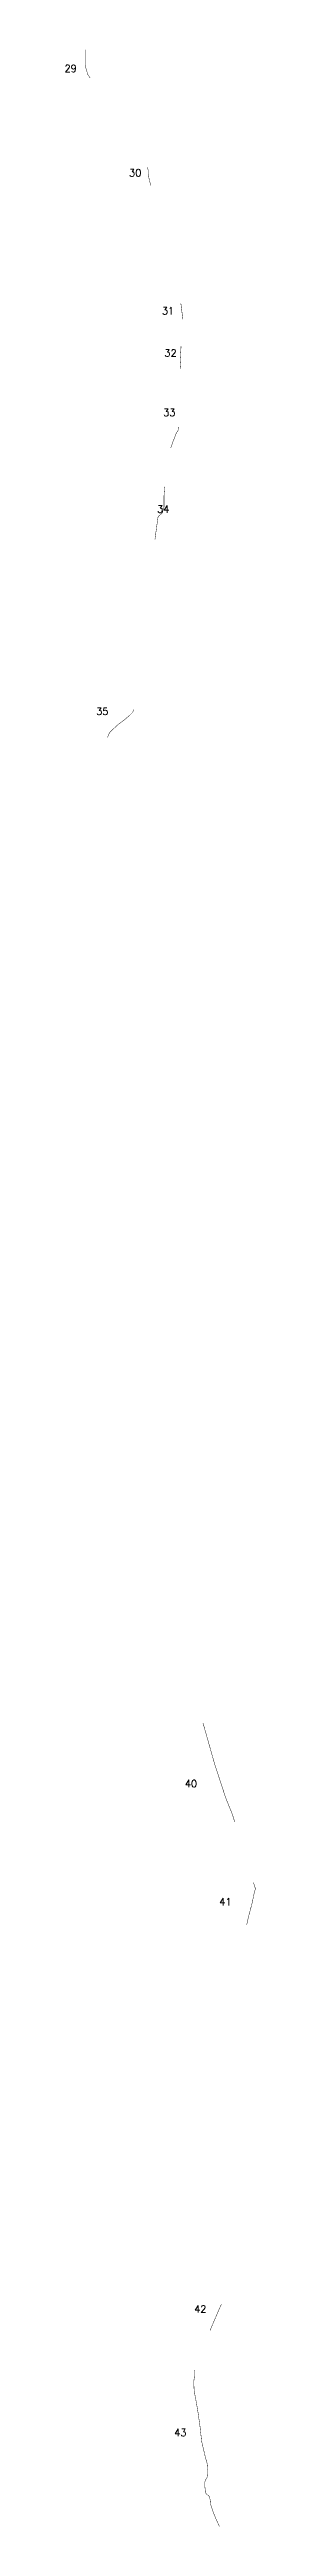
# Model space of a CAD drawing. Header units: metres. Extents: x 254129 to 299963, y 1973748 to 2228052.
# Drawn here: x 256549 to 257878, y 2185483 to 2202735 of the extents above; entities that cross this region are included whole.
import ezdxf

# ---------------------------------------------------------------- set-up
doc = ezdxf.new("R2010")
doc.units = ezdxf.units.M
doc.header["$MEASUREMENT"] = 0
doc.layers.add('ARTIFICIALLY PROTECTED', color=4, linetype='Continuous')
doc.styles.get("Standard").update_dxf_attribs({"font": 'simplex.shx'})

msp = doc.modelspace()

# ---------------------------------------------------------------- texts
at = {"char_height": 50, "attachment_point": 1}
for s, width, heights, insert in [('29', 84.37, [0], (256543, 2202628)), ('30', 84.37, [0], (256994, 2201901)), ('31', 84.37, [0], (257223, 2200940)), ('32', 84.37, [0], (257241, 2200646)), ('33', 84.37, [0], (257232, 2200232)), ('34', 84.37, [0], (257190, 2199559)), ('35', 84.37, [0], (256764, 2198150)), ('40', 136.31, [78.5], (257384, 2190682)), ('41', 84.37, [0], (257624, 2189859)), ('42', 84.37, [0], (257449, 2187023)), ('43', 84.37, [0], (257310, 2186162))]:
    msp.add_mtext_dynamic_manual_height_columns(s, width=width, gutter_width=1, heights=heights, dxfattribs=dict(at, insert=insert))

# ---------------------------------------------------------------- linework, layer by layer
at = {"layer": 'ARTIFICIALLY PROTECTED', "const_width": 3, "flags": 128}
for points in [[(256688, 2202733), (256687, 2202674), (256688, 2202622), (256705, 2202562), (256722, 2202536)], [(257121, 2201915), (257128, 2201895), (257127, 2201869), (257134, 2201835), (257145, 2201789)], [(257356, 2200967), (257370, 2200855)], [(257357, 2200667), (257357, 2200660), (257351, 2200572), (257356, 2200509)], [(257339, 2200106), (257336, 2200080), (257326, 2200067), (257303, 2200009), (257285, 2199960)], [(257243, 2199689), (257238, 2199623), (257238, 2199548), (257228, 2199509), (257197, 2199481), (257193, 2199455), (257175, 2199323)], [(257026, 2198140), (257020, 2198119), (256999, 2198098), (256957, 2198062), (256924, 2198039), (256892, 2198010), (256859, 2197979), (256843, 2197943)], [(257510, 2191079), (257513, 2191071), (257590, 2190800), (257669, 2190558), (257717, 2190440), (257732, 2190390)], [(257863, 2189969), (257877, 2189925), (257868, 2189893), (257853, 2189821), (257828, 2189727), (257816, 2189673)], [(257639, 2187031), (257589, 2186916), (257560, 2186848)]]:
    msp.add_lwpolyline(points, dxfattribs=at)
at = {"layer": 'ARTIFICIALLY PROTECTED', "flags": 128}
msp.add_lwpolyline([(257453, 2186572, 3, 3, 0), (257451, 2186566, 3, 3, 0), (257451, 2186530, 3, 3, 0), (257446, 2186489, 3, 3, 0), (257449, 2186425, 3, 3, 0), (257461, 2186364, 3, 3, 0), (257475, 2186283, 3, 3, 0), (257491, 2186170, 3, 3, 0), (257501, 2186077, 3, 3, 0), (257527, 2185966, 3, 3, 0), (257540, 2185920, 3, 3, 0), (257543, 2185877, 3, 3, 0), (257541, 2185839, 3, 3, 0), (257539, 2185825, 3, 3, 0), (257533, 2185815, 3, 3, 0), (257529, 2185808, 3, 3, 0), (257524, 2185793, 3, 3, 0), (257524, 2185758, 3, 3, 0), (257528, 2185719, 3, 3, 0), (257533, 2185711, 3, 3, 0), (257555, 2185692, 3, 3, 0), (257561, 2185668, 3, 3, 0), (257563, 2185639, 3, 3, 0), (257580, 2185588, 3, 3, 0), (257601, 2185536, 3, 3, 0), (257625, 2185484, 0, 0, 0)], format="xyseb", dxfattribs=at)

msp.set_redraw_order([(e.dxf.handle, doc.entitydb.next_handle()) for e in msp.query("TEXT MTEXT ATTDEF DIMENSION ARC_DIMENSION")])  # texts and dimensions are drawn at this point

doc.saveas('drawing.dxf')
